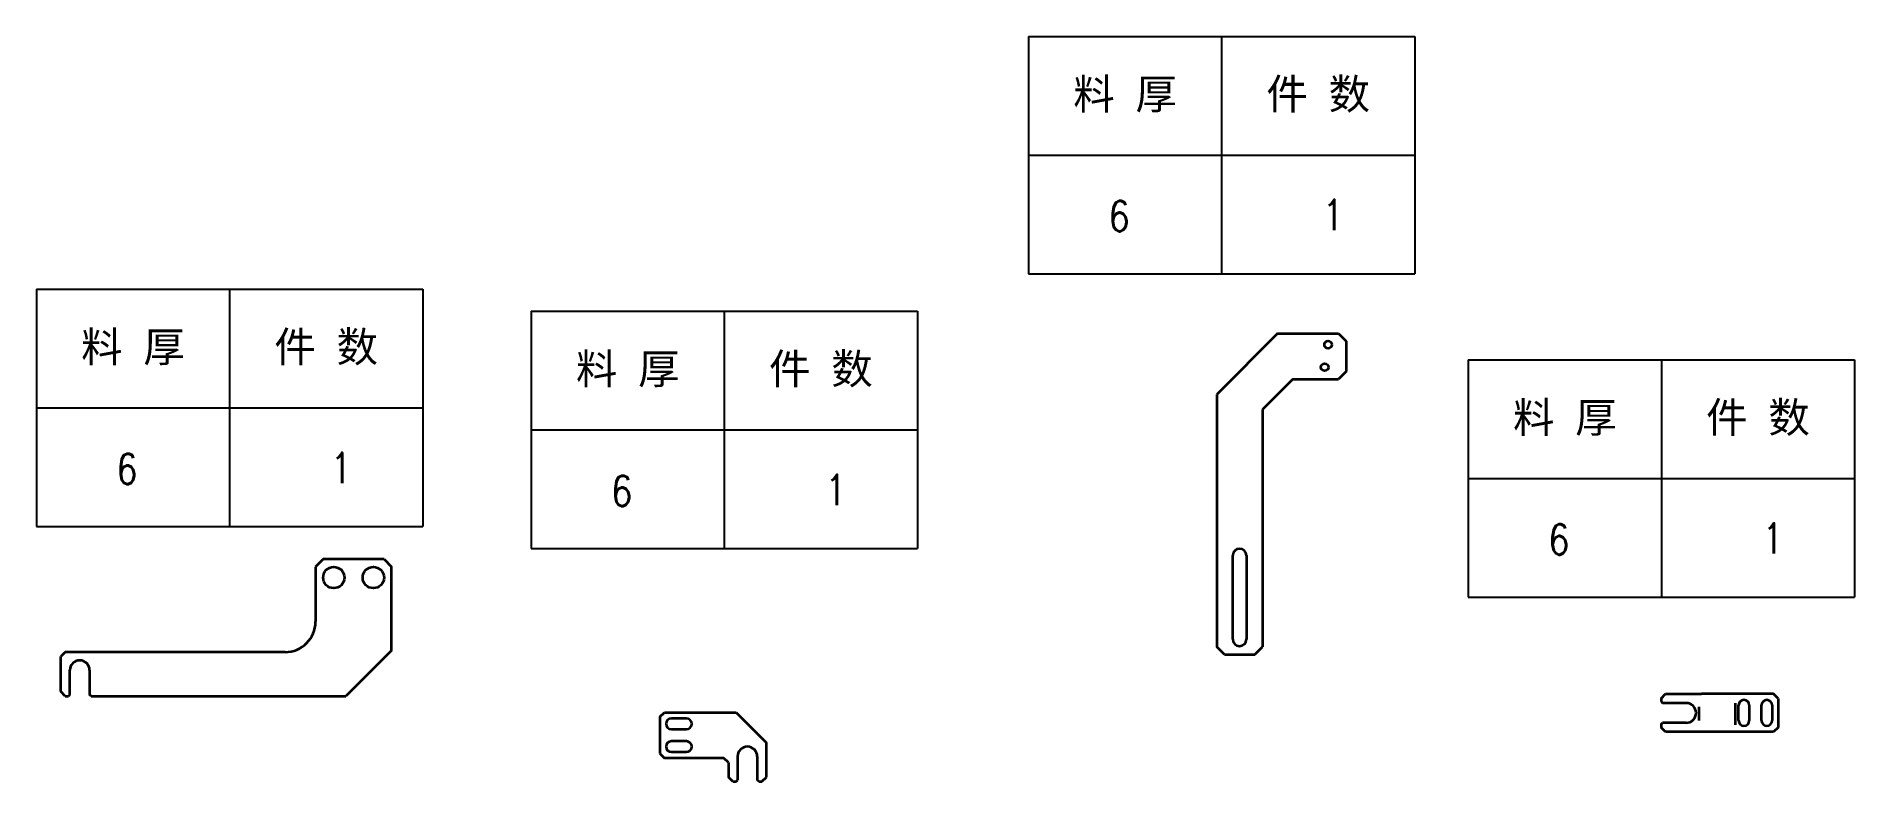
# Model space of a CAD drawing. Header units: millimetres. Extents: x -49992 to 104182, y -50696 to 36476.
# Drawn here: x -49899 to -48703, y 35986 to 36476 of the extents above; entities that cross this region are included whole.
import ezdxf
from ezdxf.enums import TextEntityAlignment as Align

# ---------------------------------------------------------------- set-up
doc = ezdxf.new("R2010")
doc.units = ezdxf.units.MM
doc.header["$LTSCALE"] = 0.5
doc.layers.add('粗实线', color=7, linetype='Continuous', lineweight=35)
doc.styles.add('DIM', font='romans.shx', dxfattribs={"width": 0.8, "bigfont": 'bigfont.shx'})
doc.styles.get("Standard").update_dxf_attribs({"font": 'simplex.shx'})

# ---------------------------------------------------------------- blocks, each defined once
blk = doc.blocks.new('*T135')
at = {"color": 0, "linetype": 'ByBlock', "lineweight": -2, "transparency": 16777216}
for p, q in [((0, 0), (127, 0)), ((0, 0), (0, -78)), ((63.5, 0), (63.5, -78)), ((127, 0), (127, -78)), ((0, -39), (127, -39)), ((0, -78), (127, -78))]:
    blk.add_line(p, q, dxfattribs=at)
at = {"color": 0, "transparency": 16777216, "char_height": 10, "width": 60.5, "attachment_point": 5}
for s, insert in [('{\\fSimSun|b0|i0|c134|p2;料 厚}', (31.75, -19.5)), ('{\\fSimSun|b0|i0|c134|p2;件 数}', (95.25, -19.5))]:
    blk.add_mtext(s, dxfattribs=dict(at, insert=insert))
blk = doc.blocks.new('拆图参数')
blk.add_blockref('*T135', (-63.5, 78))
at = {"style": 'DIM', "width": 0.8}
blk.add_attdef('6', text='', height=10, dxfattribs=at).set_placement((-37.13, 18.91), align=Align.MIDDLE_LEFT)
blk.add_attdef('1', text='', height=10, dxfattribs=at).set_placement((36.65, 19.27), align=Align.MIDDLE_CENTER)

msp = doc.modelspace()

# ---------------------------------------------------------------- linework, layer by layer
at = {"color": 7, "lineweight": 35}
for p, q in [((-49082.679, 36280.316), (-49122.677, 36240.314)), ((-49082.679, 36280.316), (-49042.679, 36280.319)), ((-49037.679, 36275.319), (-49037.678, 36255.319)), ((-49072.678, 36250.317), (-49092.677, 36230.316)), ((-49072.678, 36250.317), (-49042.678, 36250.318)), ((-49122.677, 36240.314), (-49122.669, 36074.395)), ((-49092.677, 36230.316), (-49092.669, 36074.395)), ((-49112.168, 36079.395), (-49112.168, 36134.395)), ((-49103.168, 36134.395), (-49103.168, 36079.395)), ((-49122.668, 36069.395), (-49122.668, 36069.394)), ((-49117.668, 36069.395), (-49097.668, 36069.395)), ((-48827.56, 36043.453), (-48804.06, 36043.453)), ((-48756.56, 36043.453), (-48790.06, 36043.453)), ((-49488.686, 36028.274), (-49488.686, 36004.274)), ((-49485.686, 36031.274), (-49438.686, 36031.274)), ((-49438.686, 36031.274), (-49418.686, 36011.274)), ((-48804.06, 36018.453), (-48827.56, 36018.453)), ((-48756.56, 36018.453), (-48790.06, 36018.453)), ((-49418.686, 35988.774), (-49418.686, 36011.274)), ((-49446.686, 36001.274), (-49485.686, 36001.274))]:
    msp.add_line(p, q, dxfattribs=at)
at = {"color": 7, "lineweight": 35, "ltscale": 0.176777}
for p, q in [((-49042.679, 36280.319), (-49037.679, 36275.319)), ((-49037.678, 36255.319), (-49042.678, 36250.318)), ((-49117.668, 36069.395), (-49122.668, 36074.395)), ((-49097.668, 36069.395), (-49092.668, 36074.395))]:
    msp.add_line(p, q, dxfattribs=at)
at = {"color": 7, "lineweight": 35, "ltscale": 0.106066}
for p, q in [((-48830.56, 36040.453), (-48827.56, 36043.453)), ((-48753.56, 36040.453), (-48756.56, 36043.453)), ((-49488.686, 36028.274), (-49485.686, 36031.274)), ((-48827.56, 36018.453), (-48830.56, 36021.453)), ((-48753.56, 36021.453), (-48756.56, 36018.453)), ((-49488.686, 36004.274), (-49485.686, 36001.274)), ((-49443.686, 35998.274), (-49446.686, 36001.274)), ((-49440.686, 35985.774), (-49443.686, 35988.774)), ((-49421.686, 35985.774), (-49418.686, 35988.774))]:
    msp.add_line(p, q, dxfattribs=at)
at = {"color": 7, "lineweight": 35, "ltscale": 0.05}
for p, q in [((-48830.56, 36040.453), (-48830.56, 36038.453)), ((-48830.56, 36023.453), (-48830.56, 36021.453)), ((-49440.686, 35985.774), (-49438.686, 35985.774)), ((-49423.686, 35985.774), (-49421.686, 35985.774))]:
    msp.add_line(p, q, dxfattribs=at)
at = {"color": 7, "lineweight": 35, "ltscale": 0.035355}
for p, q in [((-48830.56, 36038.453), (-48829.56, 36037.453)), ((-48830.56, 36023.453), (-48829.56, 36024.453)), ((-49438.686, 35985.774), (-49437.686, 35986.774)), ((-49423.686, 35985.774), (-49424.686, 35986.774))]:
    msp.add_line(p, q, dxfattribs=at)
at = {"color": 7, "lineweight": 35, "ltscale": 0.25}
for p, q in [((-48794.06, 36043.453), (-48804.06, 36043.453)), ((-49471.186, 36027.274), (-49481.186, 36027.274)), ((-48805.607, 36025.972), (-48805.607, 36035.042)), ((-48781.56, 36023.034), (-48781.56, 36037.339)), ((-48779.56, 36025.953), (-48779.56, 36035.953)), ((-48772.56, 36035.953), (-48772.56, 36025.953)), ((-48764.56, 36025.953), (-48764.56, 36035.953)), ((-48757.56, 36035.953), (-48757.56, 36025.953)), ((-49481.186, 36020.274), (-49471.186, 36020.274)), ((-48794.06, 36018.453), (-48804.06, 36018.453)), ((-49471.186, 36012.274), (-49481.186, 36012.274)), ((-49481.186, 36005.274), (-49471.186, 36005.274))]:
    msp.add_line(p, q, dxfattribs=at)
at = {"color": 7, "lineweight": 35, "ltscale": 0.1}
for p, q in [((-48790.06, 36043.453), (-48794.06, 36043.453)), ((-48790.06, 36018.453), (-48794.06, 36018.453))]:
    msp.add_line(p, q, dxfattribs=at)
at = {"color": 7, "lineweight": 35, "ltscale": 0.475}
msp.add_line((-48753.56, 36040.453), (-48753.56, 36021.453), dxfattribs=at)
at = {"color": 7, "lineweight": 35, "ltscale": 0.3875}
for p, q in [((-48814.06, 36037.453), (-48829.56, 36037.453)), ((-48814.06, 36024.453), (-48829.56, 36024.453)), ((-49437.686, 36002.274), (-49437.686, 35986.774)), ((-49424.686, 36002.274), (-49424.686, 35986.774))]:
    msp.add_line(p, q, dxfattribs=at)
at = {"color": 7, "lineweight": 35, "ltscale": 0.2375}
msp.add_line((-49443.686, 35998.274), (-49443.686, 35988.774), dxfattribs=at)
at = {"color": 7, "lineweight": 35}
for centre in [(-49049.462, 36273.041), (-49051.719, 36258.212)]:
    msp.add_circle(centre, 2.459, dxfattribs=at)
for centre, radius, start, end in [((-49107.668, 36134.395), 4.5, 0, 180), ((-49107.668, 36079.395), 4.5, 180, 0), ((-48776.06, 36035.953), 3.5, 0, 180), ((-48761.06, 36035.953), 3.5, 0, 180), ((-49481.186, 36023.774), 3.5, 90, 270), ((-49471.186, 36023.774), 3.5, 270, 90), ((-48814.06, 36030.953), 6.5, 270, 90), ((-48776.06, 36025.953), 3.5, 180, 0), ((-48761.06, 36025.953), 3.5, 180, 0), ((-49481.186, 36008.774), 3.5, 90, 270), ((-49471.186, 36008.774), 3.5, 270, 90), ((-49431.186, 36002.274), 6.5, 0, 180)]:
    msp.add_arc(centre, radius, start, end, dxfattribs=at)
at = {"layer": '粗实线', "ltscale": 0.176777}
for p, q in [((-49710.082, 36131.955), (-49715.082, 36126.955)), ((-49670.082, 36131.955), (-49665.082, 36126.955))]:
    msp.add_line(p, q, dxfattribs=at)
at = {"layer": '粗实线'}
for p, q in [((-49715.082, 36126.955), (-49715.082, 36090.955)), ((-49670.082, 36131.955), (-49710.082, 36131.955)), ((-49665.082, 36071.955), (-49665.082, 36126.955)), ((-49882.582, 36044.955), (-49882.582, 36067.955)), ((-49735.082, 36070.955), (-49879.582, 36070.955)), ((-49665.082, 36071.955), (-49695.082, 36041.955)), ((-49879.582, 36041.955), (-49877.582, 36041.955)), ((-49862.582, 36041.955), (-49695.082, 36041.955))]:
    msp.add_line(p, q, dxfattribs=at)
at = {"layer": '粗实线', "ltscale": 0.106066}
for p, q in [((-49879.582, 36070.955), (-49882.582, 36067.955)), ((-49879.582, 36041.955), (-49882.582, 36044.955))]:
    msp.add_line(p, q, dxfattribs=at)
at = {"layer": '粗实线', "ltscale": 0.4}
for p, q in [((-49876.582, 36042.955), (-49876.582, 36058.955)), ((-49863.582, 36058.955), (-49863.582, 36042.955))]:
    msp.add_line(p, q, dxfattribs=at)
at = {"layer": '粗实线', "ltscale": 0.035355}
for p, q in [((-49876.582, 36042.955), (-49877.582, 36041.955)), ((-49862.582, 36041.955), (-49863.582, 36042.955))]:
    msp.add_line(p, q, dxfattribs=at)
at = {"layer": '粗实线'}
for centre in [(-49703.082, 36119.955), (-49677.082, 36119.955)]:
    msp.add_circle(centre, 7, dxfattribs=at)
for centre, radius, start, end in [((-49735.082, 36090.955), 20, 270, 0), ((-49870.082, 36058.955), 6.5, 0, 180)]:
    msp.add_arc(centre, radius, start, end, dxfattribs=at)

# ---------------------------------------------------------------- block references
at = {"linetype": 'Continuous', "ltscale": 2, "xscale": 2, "yscale": 2, "zscale": 2}
for p in [(-49119.422, 36319.707), (-49771.616, 36153.494), (-49446.363, 36139.028), (-48830.321, 36107.127)]:
    msp.add_blockref('拆图参数', p, dxfattribs=at).add_auto_attribs({'1': '1', '6': '6'})

doc.saveas('drawing.dxf')
